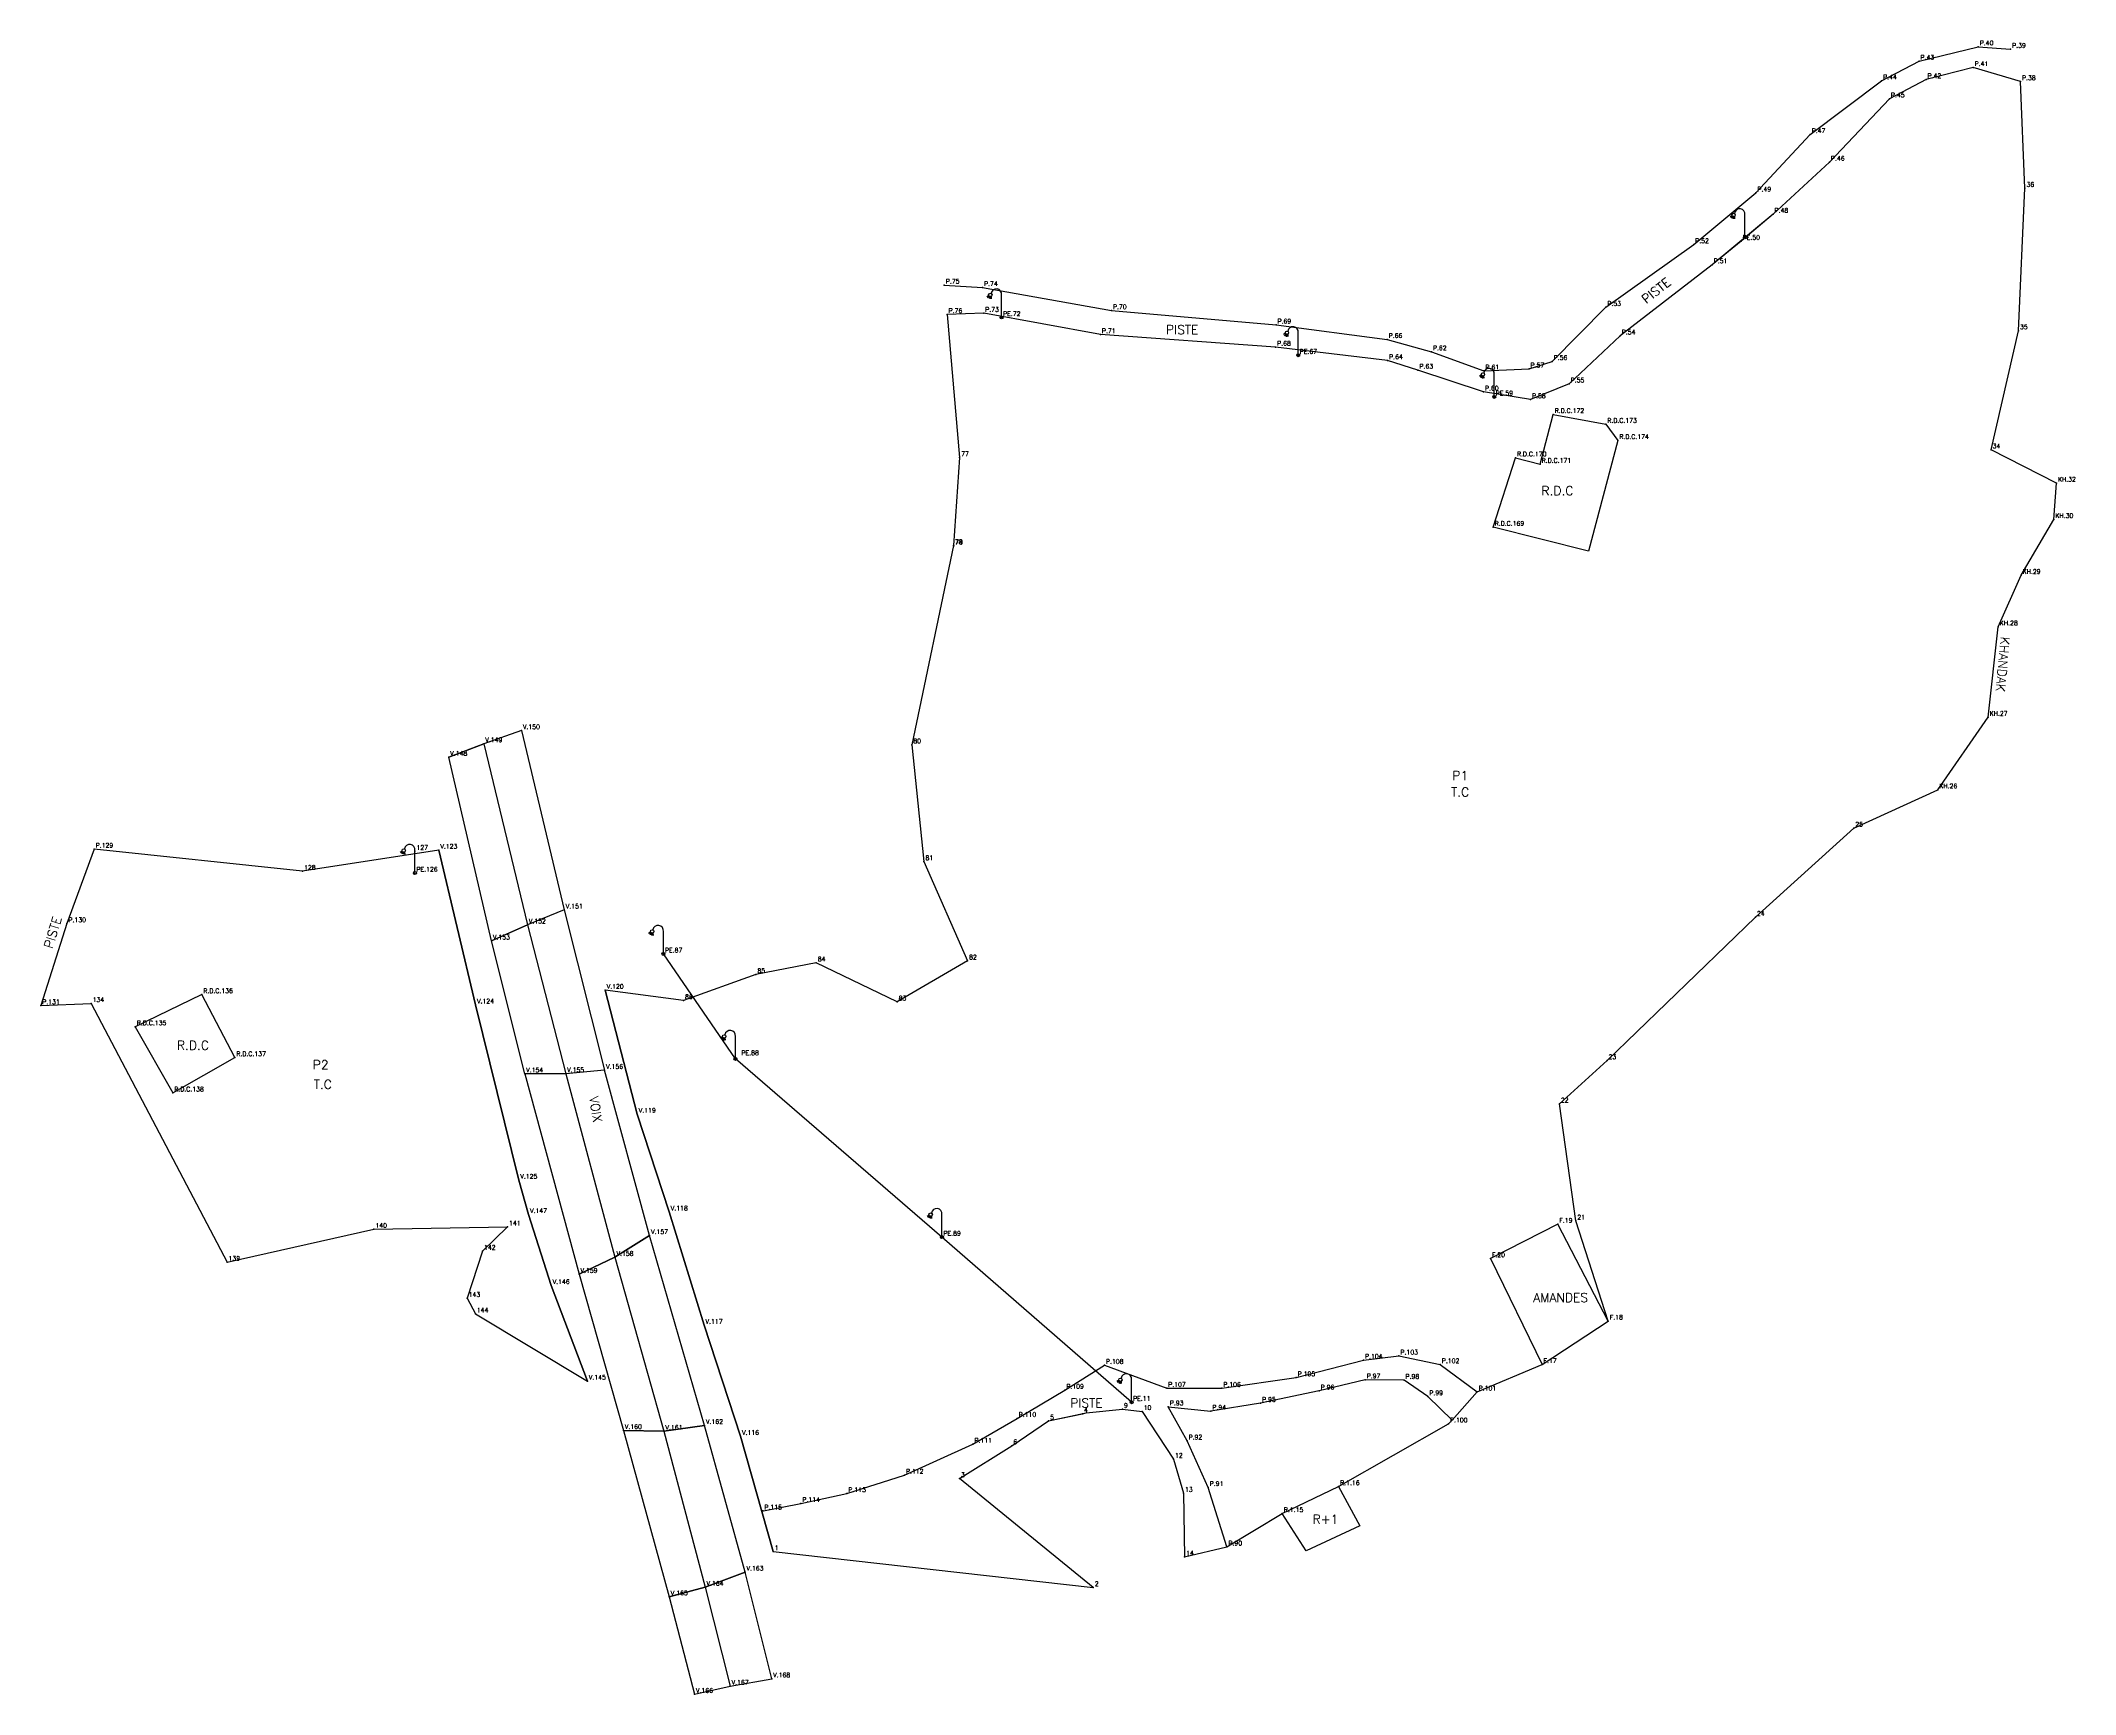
# Model space of a CAD drawing. Header units: millimetres. Extents: x 10 to 1007146, y 455139 to 1110758.
# Drawn here: x 503457.8 to 503796.5, y 555268.4 to 555543.6 of the extents above; entities outside this region: 3.
import ezdxf

# ---------------------------------------------------------------- set-up
doc = ezdxf.new("R2010")
doc.units = ezdxf.units.MM
doc.header["$LTSCALE"] = 5
doc.layers.add('TOPOJIS', color=7, linetype='Continuous')
doc.layers.add('TopoMat', color=4, linetype='Continuous')
doc.styles.get("Standard").update_dxf_attribs({"font": 'txt.shx'})

# ---------------------------------------------------------------- blocks, each defined once
blk = doc.blocks.new('TCPOINT')
at = {"color": 0}
blk.add_point((0, 0), dxfattribs=at)
at = {"layer": 'TopoMat'}
blk.add_attdef('MAT', (0.25, 0.25), '', height=0.75, dxfattribs=at)
blk = doc.blocks.new('l003')
at = {"color": 0}
for points in [[(-2.13811, 3.655671), (-2.462092, 3.43139)], [(-2.076053, 3.555828), (-2.327604, 3.258737)], [(-1.982361, 3.491933), (-2.1506, 3.141531)], [(-1.881771, 3.470574), (-1.952051, 3.086485)], [(-1.751571, 3.499221), (-1.711147, 3.102434)], [(0, 0.25), (0, 3.75)]]:
    blk.add_lwpolyline(points, dxfattribs=at)
for centre, radius in [((-1.875, 3.75), 0.279508), ((0, 0), 0.25)]:
    blk.add_circle(centre, radius, dxfattribs=at)
blk.add_arc((-0.875, 3.875), 0.883883, 351.869898, 171.869898, dxfattribs=at)

msp = doc.modelspace()

# ---------------------------------------------------------------- linework, layer by layer
for p, q in [((503457.83, 555382.99), (503466.21, 555383.35)), ((503466.21, 555383.35), (503488.84, 555340.29)), ((503488.84, 555340.29), (503513.3, 555345.78))]:
    msp.add_line(p, q)
at = {"color": 0}
msp.add_line((503542.81, 555336.42), (503548.82, 555320.5), dxfattribs=at)
at = {"flags": 128}
for points in [[(503608.23, 555502.92), (503614.6, 555502.52), (503636.06, 555498.69), (503663.45, 555496.28), (503681.95, 555493.89), (503689.31, 555491.82), (503698.05, 555488.65), (503705.56, 555488.98), (503709.4, 555490.22), (503718.34, 555499.22), (503732.97, 555509.67), (503743.33, 555518.25), (503752.37, 555527.99), (503764.25, 555536.94), (503770.47, 555540.22), (503780.33, 555542.6), (503785.72, 555542.18)], [(503788.11, 555519.03), (503787.37, 555536.79), (503779.48, 555539.14), (503771.64, 555537.13), (503765.54, 555533.93), (503755.55, 555523.39), (503746.17, 555514.73), (503740.86, 555510.23), (503736.04, 555506.32), (503720.74, 555494.46), (503712.23, 555486.47), (503705.8, 555483.87), (503697.98, 555485.13), (503687.07, 555488.78), (503682.02, 555490.35), (503663.38, 555492.6), (503634.21, 555494.69), (503614.79, 555498.24), (503608.69, 555498.04)], [(503718.75, 555330.49), (503713.34, 555347.14), (503710.61, 555366.63), (503718.54, 555373.85), (503743.24, 555397.69), (503759.62, 555412.54), (503773.6, 555418.92), (503781.97, 555431), (503783.67, 555446.05), (503787.47, 555454.61), (503792.93, 555463.92), (503793.34, 555469.97), (503782.47, 555475.51), (503787.02, 555495.33), (503788.11, 555519.03)], [(503608.69, 555498.04), (503610.79, 555474.22), (503609.74, 555459.56), (503602.83, 555426.41), (503604.84, 555406.97), (503612.11, 555390.42), (503600.38, 555383.6), (503586.92, 555390.12), (503576.88, 555388.17), (503564.83, 555383.84)], [(503699.59, 555462.62), (503703.29, 555474.18), (503707.4, 555473.11), (503709.57, 555481.39), (503718.34, 555479.76), (503720.33, 555477.07), (503715.48, 555458.65), (503699.59, 555462.62)], [(503524.11, 555408.88), (503501.43, 555405.37), (503466.72, 555409.04), (503462.2, 555396.63), (503457.83, 555382.99)], [(503524.11, 555408.88), (503530.21, 555383.11), (503537.42, 555353.94), (503539.04, 555348.22), (503542.81, 555336.42), (503542.81, 555336.42), (503542.81, 555336.42), (503542.81, 555336.42), (503542.81, 555336.42)], [(503484.65, 555384.83), (503473.58, 555379.48), (503479.81, 555368.46), (503490.15, 555374.35), (503484.65, 555384.83)], [(503579.76, 555292.11), (503579.76, 555292.11), (503574.32, 555311.3), (503568.25, 555329.79), (503562.46, 555348.65), (503557.13, 555364.94), (503551.8, 555385.56), (503551.8, 555385.56), (503551.8, 555385.56)], [(503692.77, 555314), (503696.92, 555318.68), (503707.72, 555323.27), (503718.75, 555330.49), (503710.35, 555346.61), (503699.13, 555340.87), (503707.72, 555323.27)], [(503577.85, 555298.83), (503584.36, 555300.14), (503592.01, 555301.78), (503601.59, 555304.85), (503613, 555310), (503620.36, 555314.29), (503628.29, 555318.99), (503634.88, 555323.14), (503645.25, 555319.29), (503654.41, 555319.29), (503666.8, 555321.06), (503678, 555323.99), (503683.91, 555324.67), (503690.79, 555323.25), (503696.92, 555318.68)], [(503688.71, 555317.9), (503684.75, 555320.63), (503678.3, 555320.72), (503670.63, 555318.85), (503660.88, 555316.8), (503652.6, 555315.5), (503652.6, 555315.5)], [(503688.71, 555317.9), (503692.77, 555314)], [(503579.76, 555292.11), (503633.03, 555286.12), (503610.76, 555304.27), (503619.46, 555309.74), (503625.6, 555313.86), (503631.24, 555315.05), (503631.84, 555315.21), (503637.88, 555315.81), (503641.15, 555315.45)]]:
    msp.add_lwpolyline(points, dxfattribs=at)
at = {"color": 0, "flags": 128}
msp.add_lwpolyline([(503579.76, 555292.11), (503633.03, 555286.12), (503610.76, 555304.27), (503619.46, 555309.74), (503625.6, 555313.86), (503631.84, 555315.21), (503637.88, 555315.81), (503641.15, 555315.45), (503646.37, 555307.48), (503648.04, 555301.81), (503648.24, 555291.23), (503655.27, 555292.89), (503664.49, 555298.45), (503673.86, 555302.94), (503692.14, 555313.38), (503692.77, 555314), (503696.92, 555318.68), (503707.72, 555323.27), (503718.75, 555330.49), (503713.34, 555347.14), (503710.61, 555366.63), (503718.54, 555373.85), (503743.24, 555397.69), (503759.62, 555412.54), (503773.6, 555418.92), (503781.97, 555431), (503783.67, 555446.05), (503787.47, 555454.61), (503792.93, 555463.92), (503793.34, 555469.97), (503782.47, 555475.51), (503787.02, 555495.33), (503788.11, 555519.03), (503787.37, 555536.79), (503779.48, 555539.14), (503771.64, 555537.13), (503765.54, 555533.93), (503755.55, 555523.39), (503746.17, 555514.73), (503736.04, 555506.32), (503720.74, 555494.46), (503712.23, 555486.47), (503705.8, 555483.87), (503697.98, 555485.13), (503687.07, 555488.78), (503682.02, 555490.35), (503663.38, 555492.6), (503634.21, 555494.69), (503614.79, 555498.24), (503608.69, 555498.04), (503610.79, 555474.22), (503609.74, 555459.56), (503602.83, 555426.41), (503604.84, 555406.97), (503612.11, 555390.42), (503600.38, 555383.6), (503586.92, 555390.12), (503576.88, 555388.17), (503564.83, 555383.84), (503551.8, 555385.56), (503557.13, 555364.94), (503562.46, 555348.65), (503568.25, 555329.79), (503574.32, 555311.3)], close=True, dxfattribs=at)
at = {"color": 1, "flags": 128}
for points in [[(503537.85, 555428.77), (503531.59, 555426.59), (503525.75, 555424.35)], [(503537.85, 555428.77), (503544.98, 555398.91), (503538.84, 555396.43), (503532.86, 555393.75), (503525.75, 555424.35), (503531.59, 555426.59), (503538.84, 555396.43)], [(503544.98, 555398.91), (503551.69, 555372.22), (503545.21, 555371.66), (503538.4, 555371.64), (503532.86, 555393.75), (503538.84, 555396.43), (503545.21, 555371.66), (503553.42, 555341.11), (503559.18, 555344.73), (503551.69, 555372.22), (503545.21, 555371.66), (503538.4, 555371.64), (503547.44, 555338.28), (503553.42, 555341.11), (503561.57, 555312.17), (503568.32, 555313.12), (503559.18, 555344.73), (503553.42, 555341.11), (503547.44, 555338.28), (503554.82, 555312.27), (503561.57, 555312.17), (503568.41, 555286.19), (503575.06, 555288.71), (503568.32, 555313.12), (503561.57, 555312.17), (503554.82, 555312.27), (503562.46, 555284.6), (503568.41, 555286.19), (503572.59, 555269.72), (503579.5, 555270.94), (503575.06, 555288.71), (503568.41, 555286.19), (503562.46, 555284.6), (503566.65, 555268.35), (503572.59, 555269.72)]]:
    msp.add_lwpolyline(points, dxfattribs=at)
at = {"color": 0, "flags": 128}
for points in [[(503548.82, 555320.5), (503542.81, 555336.42), (503539.04, 555348.22), (503537.42, 555353.94), (503530.21, 555383.11), (503524.11, 555408.88), (503501.43, 555405.37), (503466.72, 555409.04), (503462.2, 555396.63), (503457.83, 555382.99), (503466.21, 555383.35), (503488.84, 555340.29), (503513.3, 555345.78), (503535.54, 555346.15), (503531.38, 555342.1), (503528.8, 555334.27), (503530.18, 555331.67), (503548.82, 555320.5), (503542.81, 555336.42), (503539.04, 555348.22)], [(503639.41, 555316.97), (503607.84, 555344.46), (503573.47, 555374.12), (503561.48, 555391.58)], [(503564.83, 555383.84), (503551.8, 555385.56)], [(503513.3, 555345.78), (503535.54, 555346.15)], [(503535.54, 555346.15), (503531.38, 555342.1), (503528.8, 555334.27), (503530.18, 555331.67), (503548.82, 555320.5)], [(503655.27, 555292.89), (503652.16, 555302.8), (503648.64, 555310.54), (503645.52, 555316.22), (503652.6, 555315.5)], [(503673.86, 555302.94), (503677.37, 555296.4), (503668.45, 555292.26), (503664.49, 555298.45)]]:
    msp.add_lwpolyline(points, dxfattribs=at)

# ---------------------------------------------------------------- block references
for p in [(1007146.06, 1110753), (503741.49, 555510.86), (503617.77, 555497.53), (503667.14, 555491.24), (503699.76, 555484.31), (503520.13, 555405.06), (503561.48, 555391.58), (503573.47, 555374.12), (503607.84, 555344.46), (503639.41, 555316.97)]:
    msp.add_blockref('l003', p)
at = {"layer": 'TOPOJIS'}
ref = msp.add_blockref('TCPOINT', (503780.33, 555542.6), dxfattribs=at)
ref.add_attrib('MAT', 'P.40', (503780.58, 555542.85), dxfattribs={"layer": 'TopoMat', "height": 0.75})
ref = msp.add_blockref('TCPOINT', (503785.72, 555542.18), dxfattribs=at)
ref.add_attrib('MAT', 'P.39', (503785.97, 555542.43), dxfattribs={"layer": 'TopoMat', "height": 0.75})
ref = msp.add_blockref('TCPOINT', (503770.47, 555540.22), dxfattribs=at)
ref.add_attrib('MAT', 'P.43', (503770.72, 555540.47), dxfattribs={"layer": 'TopoMat', "height": 0.75})
ref = msp.add_blockref('TCPOINT', (503779.48, 555539.14), dxfattribs=at)
ref.add_attrib('MAT', 'P.41', (503779.73, 555539.39), dxfattribs={"layer": 'TopoMat', "height": 0.75})
ref = msp.add_blockref('TCPOINT', (503764.25, 555536.94), dxfattribs=at)
ref.add_attrib('MAT', 'P.44', (503764.5, 555537.19), dxfattribs={"layer": 'TopoMat', "height": 0.75})
ref = msp.add_blockref('TCPOINT', (503771.64, 555537.13), dxfattribs=at)
ref.add_attrib('MAT', 'P.42', (503771.89, 555537.38), dxfattribs={"layer": 'TopoMat', "height": 0.75})
ref = msp.add_blockref('TCPOINT', (503787.37, 555536.8), dxfattribs=at)
ref.add_attrib('MAT', 'P.38', (503787.62, 555537.05), dxfattribs={"layer": 'TopoMat', "height": 0.75})
ref = msp.add_blockref('TCPOINT', (503765.54, 555533.93), dxfattribs=at)
ref.add_attrib('MAT', 'P.45', (503765.79, 555534.18), dxfattribs={"layer": 'TopoMat', "height": 0.75})
ref = msp.add_blockref('TCPOINT', (503752.37, 555527.99), dxfattribs=at)
ref.add_attrib('MAT', 'P.47', (503752.62, 555528.24), dxfattribs={"layer": 'TopoMat', "height": 0.75})
ref = msp.add_blockref('TCPOINT', (503755.55, 555523.39), dxfattribs=at)
ref.add_attrib('MAT', 'P.46', (503755.8, 555523.64), dxfattribs={"layer": 'TopoMat', "height": 0.75})
ref = msp.add_blockref('TCPOINT', (503743.33, 555518.25), dxfattribs=at)
ref.add_attrib('MAT', 'P.49', (503743.58, 555518.5), dxfattribs={"layer": 'TopoMat', "height": 0.75})
ref = msp.add_blockref('TCPOINT', (503788.11, 555519.03), dxfattribs=at)
ref.add_attrib('MAT', '36', (503788.36, 555519.28), dxfattribs={"layer": 'TopoMat', "height": 0.75})
ref = msp.add_blockref('TCPOINT', (503746.17, 555514.73), dxfattribs=at)
ref.add_attrib('MAT', 'P.48', (503746.42, 555514.98), dxfattribs={"layer": 'TopoMat', "height": 0.75})
ref = msp.add_blockref('TCPOINT', (503732.97, 555509.67), dxfattribs=at)
ref.add_attrib('MAT', 'P.52', (503733.22, 555509.92), dxfattribs={"layer": 'TopoMat', "height": 0.75})
ref = msp.add_blockref('TCPOINT', (503740.86, 555510.23), dxfattribs=at)
ref.add_attrib('MAT', 'PE.50', (503741.11, 555510.48), dxfattribs={"layer": 'TopoMat', "height": 0.75})
ref = msp.add_blockref('TCPOINT', (503736.04, 555506.32), dxfattribs=at)
ref.add_attrib('MAT', 'P.51', (503736.29, 555506.57), dxfattribs={"layer": 'TopoMat', "height": 0.75})
ref = msp.add_blockref('TCPOINT', (503608.23, 555502.92), dxfattribs=at)
ref.add_attrib('MAT', 'P.75', (503608.48, 555503.17), dxfattribs={"layer": 'TopoMat', "height": 0.75})
ref = msp.add_blockref('TCPOINT', (503614.6, 555502.52), dxfattribs=at)
ref.add_attrib('MAT', 'P.74', (503614.85, 555502.77), dxfattribs={"layer": 'TopoMat', "height": 0.75})
ref = msp.add_blockref('TCPOINT', (503608.69, 555498.04), dxfattribs=at)
ref.add_attrib('MAT', 'P.76', (503608.94, 555498.29), dxfattribs={"layer": 'TopoMat', "height": 0.75})
ref = msp.add_blockref('TCPOINT', (503614.79, 555498.24), dxfattribs=at)
ref.add_attrib('MAT', 'P.73', (503615.04, 555498.49), dxfattribs={"layer": 'TopoMat', "height": 0.75})
ref = msp.add_blockref('TCPOINT', (503636.06, 555498.69), dxfattribs=at)
ref.add_attrib('MAT', 'P.70', (503636.31, 555498.94), dxfattribs={"layer": 'TopoMat', "height": 0.75})
ref = msp.add_blockref('TCPOINT', (503718.34, 555499.22), dxfattribs=at)
ref.add_attrib('MAT', 'P.53', (503718.59, 555499.47), dxfattribs={"layer": 'TopoMat', "height": 0.75})
ref = msp.add_blockref('TCPOINT', (503617.77, 555497.53), dxfattribs=at)
ref.add_attrib('MAT', 'PE.72', (503618.02, 555497.78), dxfattribs={"layer": 'TopoMat', "height": 0.75})
ref = msp.add_blockref('TCPOINT', (503634.21, 555494.69), dxfattribs=at)
ref.add_attrib('MAT', 'P.71', (503634.46, 555494.94), dxfattribs={"layer": 'TopoMat', "height": 0.75})
ref = msp.add_blockref('TCPOINT', (503663.45, 555496.28), dxfattribs=at)
ref.add_attrib('MAT', 'P.69', (503663.7, 555496.53), dxfattribs={"layer": 'TopoMat', "height": 0.75})
ref = msp.add_blockref('TCPOINT', (503720.74, 555494.46), dxfattribs=at)
ref.add_attrib('MAT', 'P.54', (503720.99, 555494.71), dxfattribs={"layer": 'TopoMat', "height": 0.75})
ref = msp.add_blockref('TCPOINT', (503787.02, 555495.33), dxfattribs=at)
ref.add_attrib('MAT', '35', (503787.27, 555495.58), dxfattribs={"layer": 'TopoMat', "height": 0.75})
ref = msp.add_blockref('TCPOINT', (503663.38, 555492.6), dxfattribs=at)
ref.add_attrib('MAT', 'P.68', (503663.63, 555492.85), dxfattribs={"layer": 'TopoMat', "height": 0.75})
ref = msp.add_blockref('TCPOINT', (503667.14, 555491.24), dxfattribs=at)
ref.add_attrib('MAT', 'PE.67', (503667.39, 555491.49), dxfattribs={"layer": 'TopoMat', "height": 0.75})
ref = msp.add_blockref('TCPOINT', (503681.95, 555493.89), dxfattribs=at)
ref.add_attrib('MAT', 'P.66', (503682.2, 555494.14), dxfattribs={"layer": 'TopoMat', "height": 0.75})
ref = msp.add_blockref('TCPOINT', (503689.31, 555491.82), dxfattribs=at)
ref.add_attrib('MAT', 'P.62', (503689.56, 555492.07), dxfattribs={"layer": 'TopoMat', "height": 0.75})
ref = msp.add_blockref('TCPOINT', (503682.02, 555490.35), dxfattribs=at)
ref.add_attrib('MAT', 'P.64', (503682.27, 555490.6), dxfattribs={"layer": 'TopoMat', "height": 0.75})
ref = msp.add_blockref('TCPOINT', (503687.07, 555488.78), dxfattribs=at)
ref.add_attrib('MAT', 'P.63', (503687.32, 555489.03), dxfattribs={"layer": 'TopoMat', "height": 0.75})
ref = msp.add_blockref('TCPOINT', (503698.05, 555488.65), dxfattribs=at)
ref.add_attrib('MAT', 'P.61', (503698.3, 555488.9), dxfattribs={"layer": 'TopoMat', "height": 0.75})
ref = msp.add_blockref('TCPOINT', (503705.56, 555488.98), dxfattribs=at)
ref.add_attrib('MAT', 'P.57', (503705.81, 555489.23), dxfattribs={"layer": 'TopoMat', "height": 0.75})
ref = msp.add_blockref('TCPOINT', (503709.4, 555490.22), dxfattribs=at)
ref.add_attrib('MAT', 'P.56', (503709.65, 555490.47), dxfattribs={"layer": 'TopoMat', "height": 0.75})
ref = msp.add_blockref('TCPOINT', (503697.98, 555485.13), dxfattribs=at)
ref.add_attrib('MAT', 'P.60', (503698.23, 555485.38), dxfattribs={"layer": 'TopoMat', "height": 0.75})
ref = msp.add_blockref('TCPOINT', (503699.76, 555484.31), dxfattribs=at)
ref.add_attrib('MAT', 'PE.59', (503700.01, 555484.56), dxfattribs={"layer": 'TopoMat', "height": 0.75})
ref = msp.add_blockref('TCPOINT', (503712.23, 555486.47), dxfattribs=at)
ref.add_attrib('MAT', 'P.55', (503712.48, 555486.72), dxfattribs={"layer": 'TopoMat', "height": 0.75})
ref = msp.add_blockref('TCPOINT', (503705.8, 555483.87), dxfattribs=at)
ref.add_attrib('MAT', 'P.58', (503706.05, 555484.12), dxfattribs={"layer": 'TopoMat', "height": 0.75})
ref = msp.add_blockref('TCPOINT', (503709.57, 555481.39), dxfattribs=at)
ref.add_attrib('MAT', 'R.D.C.172', (503709.82, 555481.64), dxfattribs={"layer": 'TopoMat', "height": 0.75})
ref = msp.add_blockref('TCPOINT', (503718.34, 555479.76), dxfattribs=at)
ref.add_attrib('MAT', 'R.D.C.173', (503718.59, 555480.01), dxfattribs={"layer": 'TopoMat', "height": 0.75})
ref = msp.add_blockref('TCPOINT', (503610.79, 555474.22), dxfattribs=at)
ref.add_attrib('MAT', '77', (503611.04, 555474.47), dxfattribs={"layer": 'TopoMat', "height": 0.75})
ref = msp.add_blockref('TCPOINT', (503703.29, 555474.18), dxfattribs=at)
ref.add_attrib('MAT', 'R.D.C.170', (503703.54, 555474.43), dxfattribs={"layer": 'TopoMat', "height": 0.75})
ref = msp.add_blockref('TCPOINT', (503720.33, 555477.07), dxfattribs=at)
ref.add_attrib('MAT', 'R.D.C.174', (503720.58, 555477.32), dxfattribs={"layer": 'TopoMat', "height": 0.75})
ref = msp.add_blockref('TCPOINT', (503782.47, 555475.51), dxfattribs=at)
ref.add_attrib('MAT', '34', (503782.72, 555475.76), dxfattribs={"layer": 'TopoMat', "height": 0.75})
ref = msp.add_blockref('TCPOINT', (503707.4, 555473.11), dxfattribs=at)
ref.add_attrib('MAT', 'R.D.C.171', (503707.65, 555473.36), dxfattribs={"layer": 'TopoMat', "height": 0.75})
ref = msp.add_blockref('TCPOINT', (503793.34, 555469.97), dxfattribs=at)
ref.add_attrib('MAT', 'KH.32', (503793.59, 555470.22), dxfattribs={"layer": 'TopoMat', "height": 0.75})
ref = msp.add_blockref('TCPOINT', (503699.59, 555462.62), dxfattribs=at)
ref.add_attrib('MAT', 'R.D.C.169', (503699.84, 555462.88), dxfattribs={"layer": 'TopoMat', "height": 0.75})
ref = msp.add_blockref('TCPOINT', (503792.93, 555463.92), dxfattribs=at)
ref.add_attrib('MAT', 'KH.30', (503793.18, 555464.17), dxfattribs={"layer": 'TopoMat', "height": 0.75})
ref = msp.add_blockref('TCPOINT', (503609.74, 555459.56), dxfattribs=at)
ref.add_attrib('MAT', '78', (503609.99, 555459.81), dxfattribs={"layer": 'TopoMat', "height": 0.75})
ref = msp.add_blockref('TCPOINT', (503609.81, 555459.5), dxfattribs=at)
ref.add_attrib('MAT', '79', (503610.06, 555459.75), dxfattribs={"layer": 'TopoMat', "height": 0.75})
ref = msp.add_blockref('TCPOINT', (503787.47, 555454.61), dxfattribs=at)
ref.add_attrib('MAT', 'KH.29', (503787.72, 555454.86), dxfattribs={"layer": 'TopoMat', "height": 0.75})
ref = msp.add_blockref('TCPOINT', (503783.67, 555446.05), dxfattribs=at)
ref.add_attrib('MAT', 'KH.28', (503783.92, 555446.3), dxfattribs={"layer": 'TopoMat', "height": 0.75})
ref = msp.add_blockref('TCPOINT', (503781.97, 555431), dxfattribs=at)
ref.add_attrib('MAT', 'KH.27', (503782.22, 555431.25), dxfattribs={"layer": 'TopoMat', "height": 0.75})
ref = msp.add_blockref('TCPOINT', (503537.85, 555428.77), dxfattribs=at)
ref.add_attrib('MAT', 'V.150', (503538.1, 555429.02), dxfattribs={"layer": 'TopoMat', "height": 0.75})
ref = msp.add_blockref('TCPOINT', (503525.75, 555424.35), dxfattribs=at)
ref.add_attrib('MAT', 'V.148', (503526, 555424.6), dxfattribs={"layer": 'TopoMat', "height": 0.75})
ref = msp.add_blockref('TCPOINT', (503531.59, 555426.59), dxfattribs=at)
ref.add_attrib('MAT', 'V.149', (503531.84, 555426.84), dxfattribs={"layer": 'TopoMat', "height": 0.75})
ref = msp.add_blockref('TCPOINT', (503602.83, 555426.41), dxfattribs=at)
ref.add_attrib('MAT', '80', (503603.08, 555426.66), dxfattribs={"layer": 'TopoMat', "height": 0.75})
ref = msp.add_blockref('TCPOINT', (503773.6, 555418.92), dxfattribs=at)
ref.add_attrib('MAT', 'KH.26', (503773.85, 555419.17), dxfattribs={"layer": 'TopoMat', "height": 0.75})
ref = msp.add_blockref('TCPOINT', (503759.62, 555412.54), dxfattribs=at)
ref.add_attrib('MAT', '25', (503759.87, 555412.79), dxfattribs={"layer": 'TopoMat', "height": 0.75})
ref = msp.add_blockref('TCPOINT', (503466.72, 555409.04), dxfattribs=at)
ref.add_attrib('MAT', 'P.129', (503466.97, 555409.29), dxfattribs={"layer": 'TopoMat', "height": 0.75})
ref = msp.add_blockref('TCPOINT', (503520.13, 555408.67), dxfattribs=at)
ref.add_attrib('MAT', '127', (503520.38, 555408.92), dxfattribs={"layer": 'TopoMat', "height": 0.75})
ref = msp.add_blockref('TCPOINT', (503524.11, 555408.88), dxfattribs=at)
ref.add_attrib('MAT', 'V.123', (503524.36, 555409.12), dxfattribs={"layer": 'TopoMat', "height": 0.75})
ref = msp.add_blockref('TCPOINT', (503604.84, 555406.97), dxfattribs=at)
ref.add_attrib('MAT', '81', (503605.09, 555407.22), dxfattribs={"layer": 'TopoMat', "height": 0.75})
ref = msp.add_blockref('TCPOINT', (503501.43, 555405.37), dxfattribs=at)
ref.add_attrib('MAT', '128', (503501.68, 555405.62), dxfattribs={"layer": 'TopoMat', "height": 0.75})
ref = msp.add_blockref('TCPOINT', (503520.13, 555405.06), dxfattribs=at)
ref.add_attrib('MAT', 'PE.126', (503520.38, 555405.31), dxfattribs={"layer": 'TopoMat', "height": 0.75})
ref = msp.add_blockref('TCPOINT', (503462.2, 555396.63), dxfattribs=at)
ref.add_attrib('MAT', 'P.130', (503462.45, 555396.88), dxfattribs={"layer": 'TopoMat', "height": 0.75})
ref = msp.add_blockref('TCPOINT', (503538.84, 555396.43), dxfattribs=at)
ref.add_attrib('MAT', 'V.152', (503539.09, 555396.68), dxfattribs={"layer": 'TopoMat', "height": 0.75})
ref = msp.add_blockref('TCPOINT', (503544.98, 555398.91), dxfattribs=at)
ref.add_attrib('MAT', 'V.151', (503545.23, 555399.16), dxfattribs={"layer": 'TopoMat', "height": 0.75})
ref = msp.add_blockref('TCPOINT', (503743.24, 555397.69), dxfattribs=at)
ref.add_attrib('MAT', '24', (503743.49, 555397.94), dxfattribs={"layer": 'TopoMat', "height": 0.75})
ref = msp.add_blockref('TCPOINT', (503532.86, 555393.75), dxfattribs=at)
ref.add_attrib('MAT', 'V.153', (503533.11, 555394), dxfattribs={"layer": 'TopoMat', "height": 0.75})
ref = msp.add_blockref('TCPOINT', (503561.48, 555391.58), dxfattribs=at)
ref.add_attrib('MAT', 'PE.87', (503561.73, 555391.83), dxfattribs={"layer": 'TopoMat', "height": 0.75})
ref = msp.add_blockref('TCPOINT', (503586.92, 555390.12), dxfattribs=at)
ref.add_attrib('MAT', '84', (503587.17, 555390.37), dxfattribs={"layer": 'TopoMat', "height": 0.75})
ref = msp.add_blockref('TCPOINT', (503612.11, 555390.42), dxfattribs=at)
ref.add_attrib('MAT', '82', (503612.36, 555390.67), dxfattribs={"layer": 'TopoMat', "height": 0.75})
ref = msp.add_blockref('TCPOINT', (503576.88, 555388.17), dxfattribs=at)
ref.add_attrib('MAT', '85', (503577.13, 555388.42), dxfattribs={"layer": 'TopoMat', "height": 0.75})
ref = msp.add_blockref('TCPOINT', (503457.83, 555382.99), dxfattribs=at)
ref.add_attrib('MAT', 'P.131', (503458.08, 555383.24), dxfattribs={"layer": 'TopoMat', "height": 0.75})
ref = msp.add_blockref('TCPOINT', (503466.21, 555383.35), dxfattribs=at)
ref.add_attrib('MAT', '134', (503466.46, 555383.6), dxfattribs={"layer": 'TopoMat', "height": 0.75})
ref = msp.add_blockref('TCPOINT', (503484.65, 555384.83), dxfattribs=at)
ref.add_attrib('MAT', 'R.D.C.136', (503484.9, 555385.08), dxfattribs={"layer": 'TopoMat', "height": 0.75})
ref = msp.add_blockref('TCPOINT', (503530.21, 555383.11), dxfattribs=at)
ref.add_attrib('MAT', 'V.124', (503530.46, 555383.36), dxfattribs={"layer": 'TopoMat', "height": 0.75})
ref = msp.add_blockref('TCPOINT', (503551.8, 555385.56), dxfattribs=at)
ref.add_attrib('MAT', 'V.120', (503552.05, 555385.81), dxfattribs={"layer": 'TopoMat', "height": 0.75})
ref = msp.add_blockref('TCPOINT', (503564.83, 555383.84), dxfattribs=at)
ref.add_attrib('MAT', '86', (503565.08, 555384.09), dxfattribs={"layer": 'TopoMat', "height": 0.75})
ref = msp.add_blockref('TCPOINT', (503600.38, 555383.6), dxfattribs=at)
ref.add_attrib('MAT', '83', (503600.63, 555383.85), dxfattribs={"layer": 'TopoMat', "height": 0.75})
ref = msp.add_blockref('TCPOINT', (503473.58, 555379.48), dxfattribs=at)
ref.add_attrib('MAT', 'R.D.C.135', (503473.83, 555379.73), dxfattribs={"layer": 'TopoMat', "height": 0.75})
ref = msp.add_blockref('TCPOINT', (503490.15, 555374.35), dxfattribs=at)
ref.add_attrib('MAT', 'R.D.C.137', (503490.4, 555374.6), dxfattribs={"layer": 'TopoMat', "height": 0.75})
ref = msp.add_blockref('TCPOINT', (503573.47, 555374.12), dxfattribs=at)
ref.add_attrib('MAT', 'PE.88', (503574.47, 555374.75), dxfattribs={"layer": 'TopoMat', "height": 0.75})
ref = msp.add_blockref('TCPOINT', (503718.54, 555373.85), dxfattribs=at)
ref.add_attrib('MAT', '23', (503718.79, 555374.1), dxfattribs={"layer": 'TopoMat', "height": 0.75})
ref = msp.add_blockref('TCPOINT', (503538.4, 555371.64), dxfattribs=at)
ref.add_attrib('MAT', 'V.154', (503538.65, 555371.89), dxfattribs={"layer": 'TopoMat', "height": 0.75})
ref = msp.add_blockref('TCPOINT', (503545.21, 555371.66), dxfattribs=at)
ref.add_attrib('MAT', 'V.155', (503545.46, 555371.91), dxfattribs={"layer": 'TopoMat', "height": 0.75})
ref = msp.add_blockref('TCPOINT', (503551.69, 555372.22), dxfattribs=at)
ref.add_attrib('MAT', 'V.156', (503551.94, 555372.47), dxfattribs={"layer": 'TopoMat', "height": 0.75})
ref = msp.add_blockref('TCPOINT', (503479.81, 555368.46), dxfattribs=at)
ref.add_attrib('MAT', 'R.D.C.138', (503480.06, 555368.71), dxfattribs={"layer": 'TopoMat', "height": 0.75})
ref = msp.add_blockref('TCPOINT', (503710.61, 555366.63), dxfattribs=at)
ref.add_attrib('MAT', '22', (503710.86, 555366.88), dxfattribs={"layer": 'TopoMat', "height": 0.75})
ref = msp.add_blockref('TCPOINT', (503557.13, 555364.94), dxfattribs=at)
ref.add_attrib('MAT', 'V.119', (503557.38, 555365.19), dxfattribs={"layer": 'TopoMat', "height": 0.75})
ref = msp.add_blockref('TCPOINT', (503537.42, 555353.94), dxfattribs=at)
ref.add_attrib('MAT', 'V.125', (503537.67, 555354.19), dxfattribs={"layer": 'TopoMat', "height": 0.75})
ref = msp.add_blockref('TCPOINT', (503513.3, 555345.78), dxfattribs=at)
ref.add_attrib('MAT', '140', (503513.55, 555346.03), dxfattribs={"layer": 'TopoMat', "height": 0.75})
ref = msp.add_blockref('TCPOINT', (503535.54, 555346.15), dxfattribs=at)
ref.add_attrib('MAT', '141', (503535.79, 555346.4), dxfattribs={"layer": 'TopoMat', "height": 0.75})
ref = msp.add_blockref('TCPOINT', (503539.04, 555348.22), dxfattribs=at)
ref.add_attrib('MAT', 'V.147', (503539.29, 555348.47), dxfattribs={"layer": 'TopoMat', "height": 0.75})
ref = msp.add_blockref('TCPOINT', (503562.46, 555348.65), dxfattribs=at)
ref.add_attrib('MAT', 'V.118', (503562.71, 555348.9), dxfattribs={"layer": 'TopoMat', "height": 0.75})
ref = msp.add_blockref('TCPOINT', (503710.35, 555346.61), dxfattribs=at)
ref.add_attrib('MAT', 'F.19', (503710.6, 555346.86), dxfattribs={"layer": 'TopoMat', "height": 0.75})
ref = msp.add_blockref('TCPOINT', (503713.34, 555347.14), dxfattribs=at)
ref.add_attrib('MAT', '21', (503713.59, 555347.39), dxfattribs={"layer": 'TopoMat', "height": 0.75})
ref = msp.add_blockref('TCPOINT', (503531.38, 555342.1), dxfattribs=at)
ref.add_attrib('MAT', '142', (503531.62, 555342.35), dxfattribs={"layer": 'TopoMat', "height": 0.75})
ref = msp.add_blockref('TCPOINT', (503559.18, 555344.73), dxfattribs=at)
ref.add_attrib('MAT', 'V.157', (503559.43, 555344.98), dxfattribs={"layer": 'TopoMat', "height": 0.75})
ref = msp.add_blockref('TCPOINT', (503607.84, 555344.46), dxfattribs=at)
ref.add_attrib('MAT', 'PE.89', (503608.09, 555344.71), dxfattribs={"layer": 'TopoMat', "height": 0.75})
ref = msp.add_blockref('TCPOINT', (503488.84, 555340.29), dxfattribs=at)
ref.add_attrib('MAT', '139', (503489.09, 555340.54), dxfattribs={"layer": 'TopoMat', "height": 0.75})
ref = msp.add_blockref('TCPOINT', (503553.42, 555341.11), dxfattribs=at)
ref.add_attrib('MAT', 'V.158', (503553.67, 555341.36), dxfattribs={"layer": 'TopoMat', "height": 0.75})
ref = msp.add_blockref('TCPOINT', (503699.13, 555340.87), dxfattribs=at)
ref.add_attrib('MAT', 'F.20', (503699.38, 555341.12), dxfattribs={"layer": 'TopoMat', "height": 0.75})
ref = msp.add_blockref('TCPOINT', (503542.81, 555336.42), dxfattribs=at)
ref.add_attrib('MAT', 'V.146', (503543.06, 555336.67), dxfattribs={"layer": 'TopoMat', "height": 0.75})
ref = msp.add_blockref('TCPOINT', (503547.44, 555338.28), dxfattribs=at)
ref.add_attrib('MAT', 'V.159', (503547.69, 555338.53), dxfattribs={"layer": 'TopoMat', "height": 0.75})
ref = msp.add_blockref('TCPOINT', (503528.8, 555334.27), dxfattribs=at)
ref.add_attrib('MAT', '143', (503529.05, 555334.52), dxfattribs={"layer": 'TopoMat', "height": 0.75})
ref = msp.add_blockref('TCPOINT', (503530.18, 555331.67), dxfattribs=at)
ref.add_attrib('MAT', '144', (503530.43, 555331.92), dxfattribs={"layer": 'TopoMat', "height": 0.75})
ref = msp.add_blockref('TCPOINT', (503568.25, 555329.79), dxfattribs=at)
ref.add_attrib('MAT', 'V.117', (503568.5, 555330.04), dxfattribs={"layer": 'TopoMat', "height": 0.75})
ref = msp.add_blockref('TCPOINT', (503718.75, 555330.49), dxfattribs=at)
ref.add_attrib('MAT', 'F.18', (503719, 555330.74), dxfattribs={"layer": 'TopoMat', "height": 0.75})
ref = msp.add_blockref('TCPOINT', (503634.88, 555323.14), dxfattribs=at)
ref.add_attrib('MAT', 'P.108', (503635.13, 555323.39), dxfattribs={"layer": 'TopoMat', "height": 0.75})
ref = msp.add_blockref('TCPOINT', (503678, 555323.99), dxfattribs=at)
ref.add_attrib('MAT', 'P.104', (503678.25, 555324.24), dxfattribs={"layer": 'TopoMat', "height": 0.75})
ref = msp.add_blockref('TCPOINT', (503683.91, 555324.67), dxfattribs=at)
ref.add_attrib('MAT', 'P.103', (503684.16, 555324.92), dxfattribs={"layer": 'TopoMat', "height": 0.75})
ref = msp.add_blockref('TCPOINT', (503690.79, 555323.25), dxfattribs=at)
ref.add_attrib('MAT', 'P.102', (503691.04, 555323.5), dxfattribs={"layer": 'TopoMat', "height": 0.75})
ref = msp.add_blockref('TCPOINT', (503707.72, 555323.27), dxfattribs=at)
ref.add_attrib('MAT', 'F.17', (503707.97, 555323.52), dxfattribs={"layer": 'TopoMat', "height": 0.75})
ref = msp.add_blockref('TCPOINT', (503548.82, 555320.5), dxfattribs=at)
ref.add_attrib('MAT', 'V.145', (503549.07, 555320.75), dxfattribs={"layer": 'TopoMat', "height": 0.75})
ref = msp.add_blockref('TCPOINT', (503628.29, 555318.99), dxfattribs=at)
ref.add_attrib('MAT', 'P.109', (503628.54, 555319.24), dxfattribs={"layer": 'TopoMat', "height": 0.75})
ref = msp.add_blockref('TCPOINT', (503645.25, 555319.29), dxfattribs=at)
ref.add_attrib('MAT', 'P.107', (503645.5, 555319.54), dxfattribs={"layer": 'TopoMat', "height": 0.75})
ref = msp.add_blockref('TCPOINT', (503654.41, 555319.29), dxfattribs=at)
ref.add_attrib('MAT', 'P.106', (503654.66, 555319.54), dxfattribs={"layer": 'TopoMat', "height": 0.75})
ref = msp.add_blockref('TCPOINT', (503666.8, 555321.06), dxfattribs=at)
ref.add_attrib('MAT', 'P.105', (503667.05, 555321.31), dxfattribs={"layer": 'TopoMat', "height": 0.75})
ref = msp.add_blockref('TCPOINT', (503670.63, 555318.85), dxfattribs=at)
ref.add_attrib('MAT', 'P.96', (503670.88, 555319.1), dxfattribs={"layer": 'TopoMat', "height": 0.75})
ref = msp.add_blockref('TCPOINT', (503678.3, 555320.72), dxfattribs=at)
ref.add_attrib('MAT', 'P.97', (503678.55, 555320.97), dxfattribs={"layer": 'TopoMat', "height": 0.75})
ref = msp.add_blockref('TCPOINT', (503684.75, 555320.63), dxfattribs=at)
ref.add_attrib('MAT', 'P.98', (503685, 555320.88), dxfattribs={"layer": 'TopoMat', "height": 0.75})
ref = msp.add_blockref('TCPOINT', (503696.92, 555318.68), dxfattribs=at)
ref.add_attrib('MAT', 'P.101', (503697.17, 555318.93), dxfattribs={"layer": 'TopoMat', "height": 0.75})
ref = msp.add_blockref('TCPOINT', (503631.24, 555315.05), dxfattribs=at)
ref.add_attrib('MAT', '4', (503631.49, 555315.3), dxfattribs={"layer": 'TopoMat', "height": 0.75})
ref = msp.add_blockref('TCPOINT', (503637.88, 555315.81), dxfattribs=at)
ref.add_attrib('MAT', '9', (503638.13, 555316.06), dxfattribs={"layer": 'TopoMat', "height": 0.75})
ref = msp.add_blockref('TCPOINT', (503639.41, 555316.97), dxfattribs=at)
ref.add_attrib('MAT', 'PE.11', (503639.66, 555317.22), dxfattribs={"layer": 'TopoMat', "height": 0.75})
ref = msp.add_blockref('TCPOINT', (503641.15, 555315.45), dxfattribs=at)
ref.add_attrib('MAT', '10', (503641.4, 555315.7), dxfattribs={"layer": 'TopoMat', "height": 0.75})
ref = msp.add_blockref('TCPOINT', (503645.52, 555316.22), dxfattribs=at)
ref.add_attrib('MAT', 'P.93', (503645.77, 555316.47), dxfattribs={"layer": 'TopoMat', "height": 0.75})
ref = msp.add_blockref('TCPOINT', (503652.6, 555315.5), dxfattribs=at)
ref.add_attrib('MAT', 'P.94', (503652.85, 555315.75), dxfattribs={"layer": 'TopoMat', "height": 0.75})
ref = msp.add_blockref('TCPOINT', (503660.88, 555316.8), dxfattribs=at)
ref.add_attrib('MAT', 'P.95', (503661.13, 555317.05), dxfattribs={"layer": 'TopoMat', "height": 0.75})
ref = msp.add_blockref('TCPOINT', (503688.71, 555317.9), dxfattribs=at)
ref.add_attrib('MAT', 'P.99', (503688.96, 555318.15), dxfattribs={"layer": 'TopoMat', "height": 0.75})
ref = msp.add_blockref('TCPOINT', (503554.82, 555312.27), dxfattribs=at)
ref.add_attrib('MAT', 'V.160', (503555.07, 555312.52), dxfattribs={"layer": 'TopoMat', "height": 0.75})
ref = msp.add_blockref('TCPOINT', (503561.57, 555312.17), dxfattribs=at)
ref.add_attrib('MAT', 'V.161', (503561.82, 555312.42), dxfattribs={"layer": 'TopoMat', "height": 0.75})
ref = msp.add_blockref('TCPOINT', (503568.32, 555313.12), dxfattribs=at)
ref.add_attrib('MAT', 'V.162', (503568.57, 555313.37), dxfattribs={"layer": 'TopoMat', "height": 0.75})
ref = msp.add_blockref('TCPOINT', (503620.36, 555314.29), dxfattribs=at)
ref.add_attrib('MAT', 'P.110', (503620.61, 555314.54), dxfattribs={"layer": 'TopoMat', "height": 0.75})
ref = msp.add_blockref('TCPOINT', (503625.6, 555313.86), dxfattribs=at)
ref.add_attrib('MAT', '5', (503625.85, 555314.11), dxfattribs={"layer": 'TopoMat', "height": 0.75})
ref = msp.add_blockref('TCPOINT', (503692.14, 555313.38), dxfattribs=at)
ref.add_attrib('MAT', 'P.100', (503692.39, 555313.63), dxfattribs={"layer": 'TopoMat', "height": 0.75})
ref = msp.add_blockref('TCPOINT', (503574.32, 555311.3), dxfattribs=at)
ref.add_attrib('MAT', 'V.116', (503574.57, 555311.55), dxfattribs={"layer": 'TopoMat', "height": 0.75})
ref = msp.add_blockref('TCPOINT', (503613, 555310), dxfattribs=at)
ref.add_attrib('MAT', 'P.111', (503613.25, 555310.25), dxfattribs={"layer": 'TopoMat', "height": 0.75})
ref = msp.add_blockref('TCPOINT', (503619.46, 555309.74), dxfattribs=at)
ref.add_attrib('MAT', '6', (503619.71, 555309.99), dxfattribs={"layer": 'TopoMat', "height": 0.75})
ref = msp.add_blockref('TCPOINT', (503648.64, 555310.54), dxfattribs=at)
ref.add_attrib('MAT', 'P.92', (503648.89, 555310.79), dxfattribs={"layer": 'TopoMat', "height": 0.75})
ref = msp.add_blockref('TCPOINT', (503601.59, 555304.85), dxfattribs=at)
ref.add_attrib('MAT', 'P.112', (503601.84, 555305.1), dxfattribs={"layer": 'TopoMat', "height": 0.75})
ref = msp.add_blockref('TCPOINT', (503646.37, 555307.48), dxfattribs=at)
ref.add_attrib('MAT', '12', (503646.62, 555307.73), dxfattribs={"layer": 'TopoMat', "height": 0.75})
ref = msp.add_blockref('TCPOINT', (503592.01, 555301.78), dxfattribs=at)
ref.add_attrib('MAT', 'P.113', (503592.26, 555302.03), dxfattribs={"layer": 'TopoMat', "height": 0.75})
ref = msp.add_blockref('TCPOINT', (503610.76, 555304.27), dxfattribs=at)
ref.add_attrib('MAT', '3', (503611.01, 555304.52), dxfattribs={"layer": 'TopoMat', "height": 0.75})
ref = msp.add_blockref('TCPOINT', (503648.04, 555301.81), dxfattribs=at)
ref.add_attrib('MAT', '13', (503648.29, 555302.06), dxfattribs={"layer": 'TopoMat', "height": 0.75})
ref = msp.add_blockref('TCPOINT', (503652.16, 555302.8), dxfattribs=at)
ref.add_attrib('MAT', 'P.91', (503652.41, 555303.05), dxfattribs={"layer": 'TopoMat', "height": 0.75})
ref = msp.add_blockref('TCPOINT', (503673.86, 555302.94), dxfattribs=at)
ref.add_attrib('MAT', 'R.1.16', (503674.11, 555303.19), dxfattribs={"layer": 'TopoMat', "height": 0.75})
ref = msp.add_blockref('TCPOINT', (503578.04, 555298.87), dxfattribs=at)
ref.add_attrib('MAT', 'P.115', (503578.29, 555299.12), dxfattribs={"layer": 'TopoMat', "height": 0.75})
ref = msp.add_blockref('TCPOINT', (503584.36, 555300.14), dxfattribs=at)
ref.add_attrib('MAT', 'P.114', (503584.61, 555300.39), dxfattribs={"layer": 'TopoMat', "height": 0.75})
ref = msp.add_blockref('TCPOINT', (503664.49, 555298.45), dxfattribs=at)
ref.add_attrib('MAT', 'R.1.15', (503664.74, 555298.7), dxfattribs={"layer": 'TopoMat', "height": 0.75})
ref = msp.add_blockref('TCPOINT', (503579.76, 555292.11), dxfattribs=at)
ref.add_attrib('MAT', '1', (503580.01, 555292.36), dxfattribs={"layer": 'TopoMat', "height": 0.75})
ref = msp.add_blockref('TCPOINT', (503655.27, 555292.89), dxfattribs=at)
ref.add_attrib('MAT', 'P.90', (503655.52, 555293.14), dxfattribs={"layer": 'TopoMat', "height": 0.75})
ref = msp.add_blockref('TCPOINT', (503575.06, 555288.71), dxfattribs=at)
ref.add_attrib('MAT', 'V.163', (503575.31, 555288.96), dxfattribs={"layer": 'TopoMat', "height": 0.75})
ref = msp.add_blockref('TCPOINT', (503648.24, 555291.23), dxfattribs=at)
ref.add_attrib('MAT', '14', (503648.49, 555291.48), dxfattribs={"layer": 'TopoMat', "height": 0.75})
ref = msp.add_blockref('TCPOINT', (503562.46, 555284.6), dxfattribs=at)
ref.add_attrib('MAT', 'V.165', (503562.71, 555284.85), dxfattribs={"layer": 'TopoMat', "height": 0.75})
ref = msp.add_blockref('TCPOINT', (503568.41, 555286.19), dxfattribs=at)
ref.add_attrib('MAT', 'V.164', (503568.66, 555286.44), dxfattribs={"layer": 'TopoMat', "height": 0.75})
ref = msp.add_blockref('TCPOINT', (503633.03, 555286.12), dxfattribs=at)
ref.add_attrib('MAT', '2', (503633.28, 555286.37), dxfattribs={"layer": 'TopoMat', "height": 0.75})
ref = msp.add_blockref('TCPOINT', (503566.65, 555268.35), dxfattribs=at)
ref.add_attrib('MAT', 'V.166', (503566.9, 555268.6), dxfattribs={"layer": 'TopoMat', "height": 0.75})
ref = msp.add_blockref('TCPOINT', (503572.59, 555269.72), dxfattribs=at)
ref.add_attrib('MAT', 'V.167', (503572.84, 555269.97), dxfattribs={"layer": 'TopoMat', "height": 0.75})
ref = msp.add_blockref('TCPOINT', (503579.5, 555270.94), dxfattribs=at)
ref.add_attrib('MAT', 'V.168', (503579.75, 555271.19), dxfattribs={"layer": 'TopoMat', "height": 0.75})
ref = msp.add_blockref('TCPOINT', (10, 486564.04), dxfattribs=at)
ref.add_attrib('MAT', 'RTCM-Ref.1', (10.25, 486564.29), dxfattribs={"layer": 'TopoMat', "height": 0.75})
ref = msp.add_blockref('TCPOINT', (13, 455138.74), dxfattribs=at)
ref.add_attrib('MAT', 'RTCM-Ref.1', (13.25, 455138.99), dxfattribs={"layer": 'TopoMat', "height": 0.75})

# ---------------------------------------------------------------- texts
at = {"color": 0, "char_height": 1.5, "attachment_point": 1}
for s, insert, rotation in [('PISTE', (503724.14, 555500.92), 38.3921), ('KHANDAK', (503785.58, 555444.3), 264.8047), ('PISTE', (503458.35, 555392.79), 73.4982), ('VOIX', (503550.63, 555368), 278.8578)]:
    msp.add_mtext(s, dxfattribs=dict(at, insert=insert, rotation=rotation))
for s, insert in [('PISTE', (503645.13, 555496.26)), ('R.D.C', (503707.62, 555469.45)), ('P1', (503692.79, 555422.03)), ('T.C', (503692.58, 555419.29)), ('R.D.C', (503480.5, 555377.14)), ('P2', (503503.11, 555373.89)), ('T.C', (503503.27, 555370.63)), ('AMANDES', (503706.26, 555335.15)), ('PISTE', (503629.19, 555317.59)), ('R+1', (503669.53, 555298.25))]:
    msp.add_mtext(s, dxfattribs=dict(at, insert=insert))

doc.saveas('drawing.dxf')
